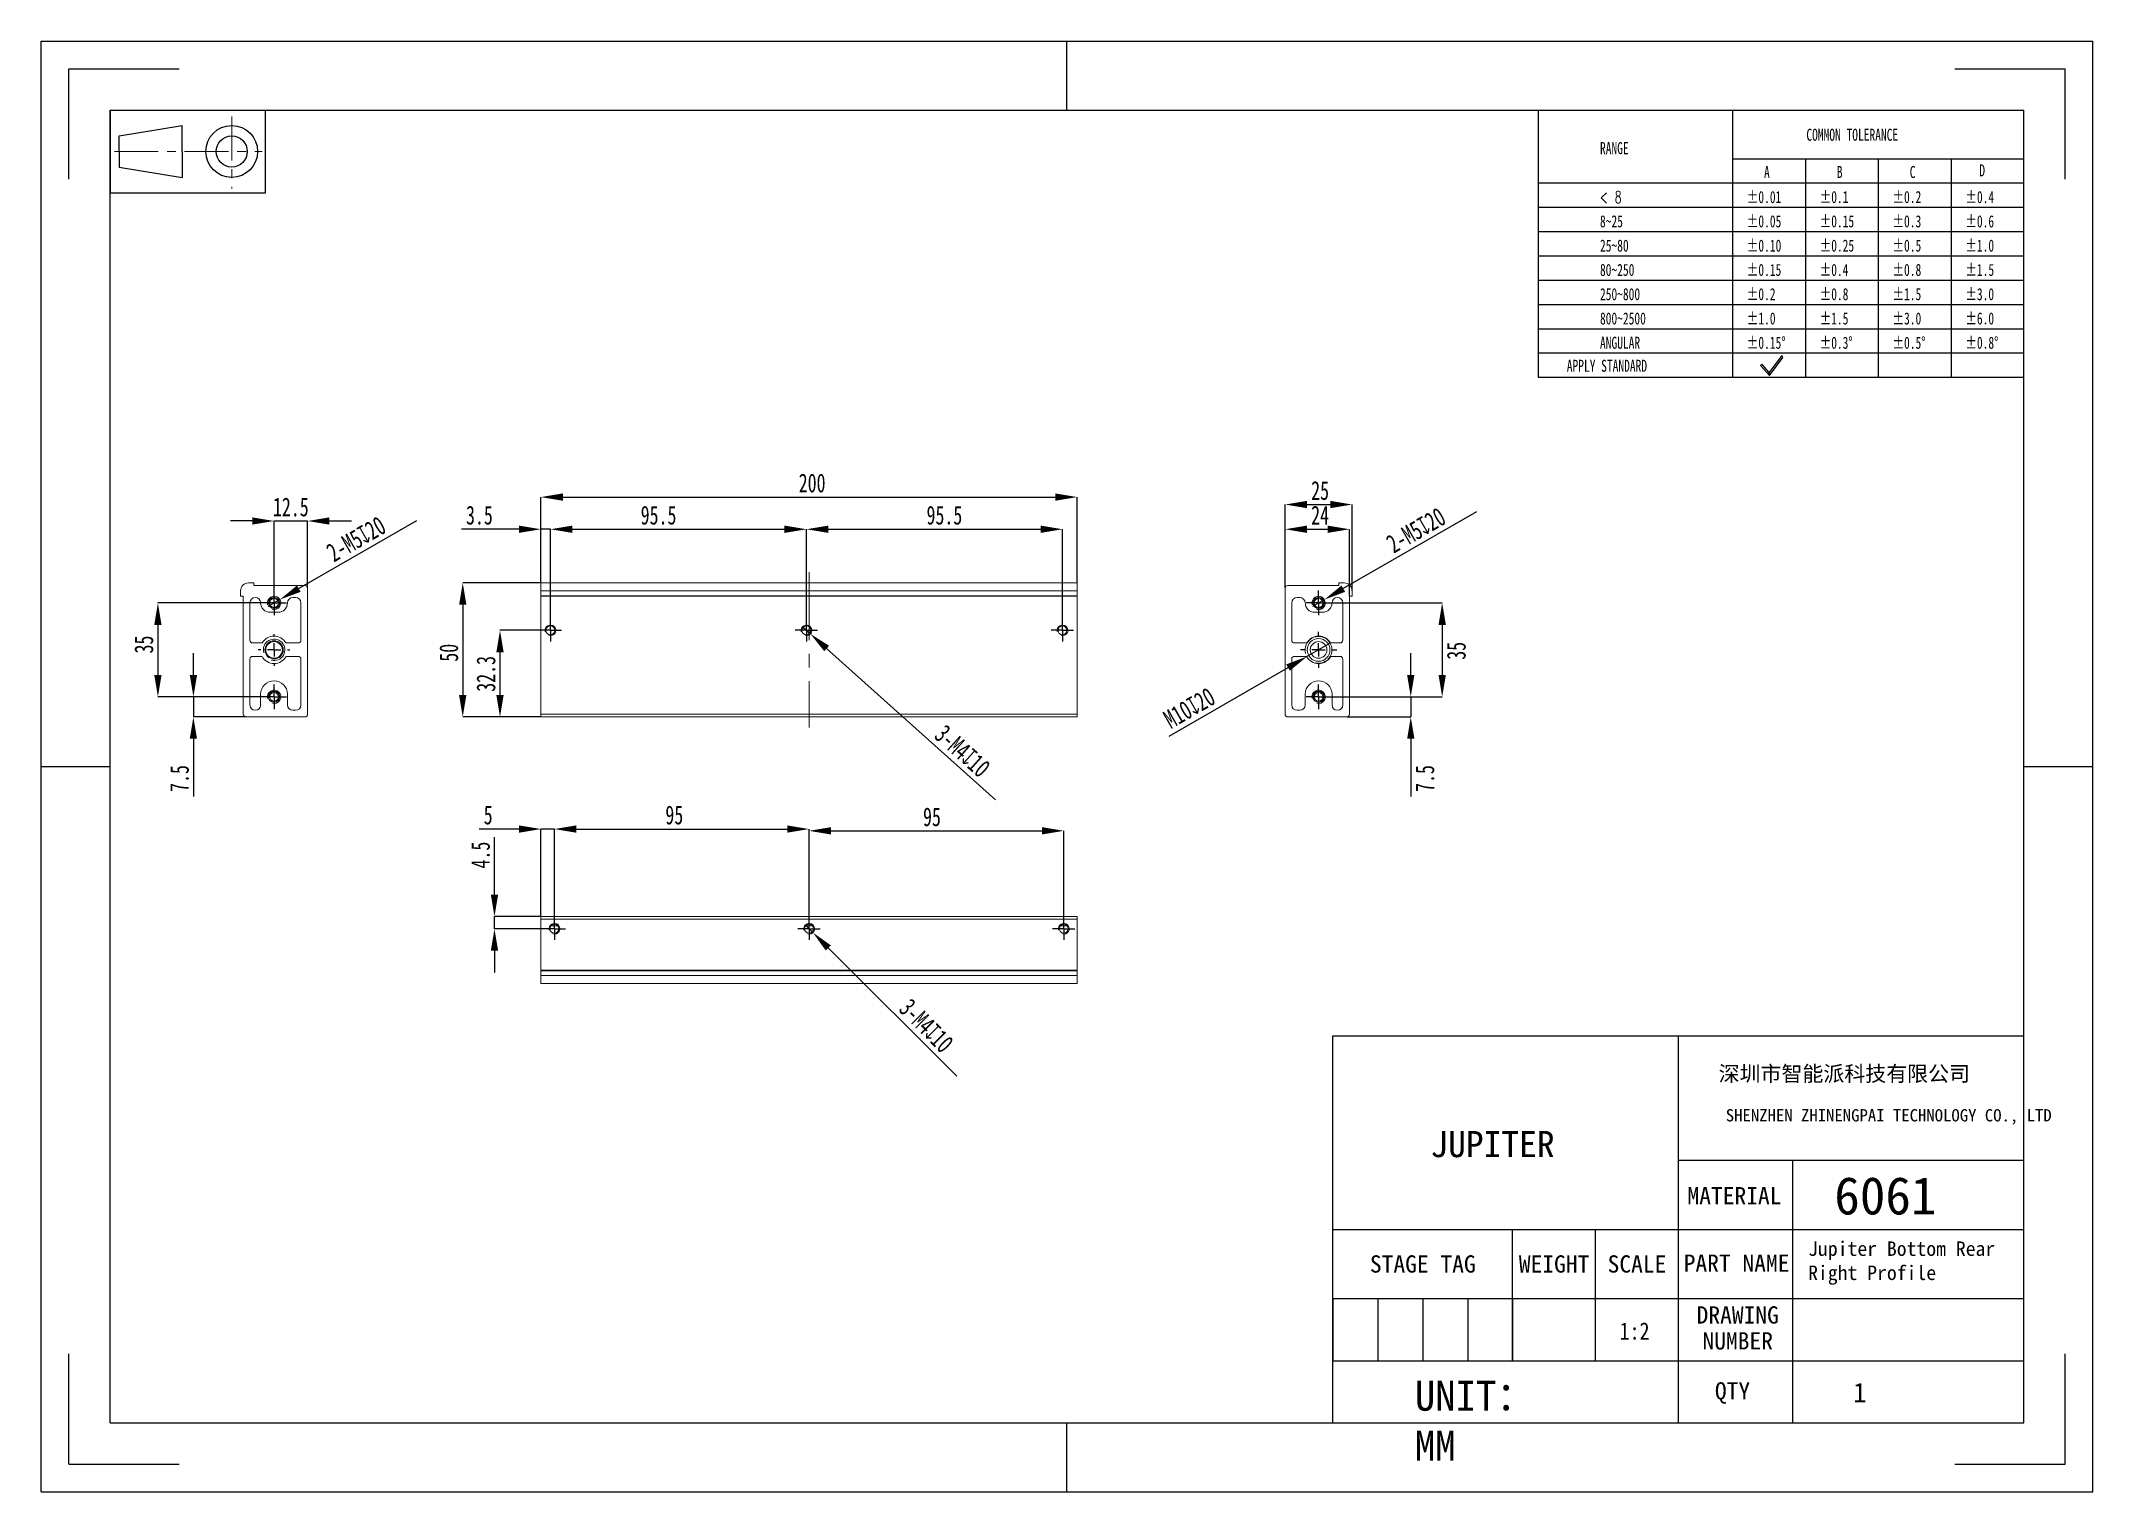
# Model space of a CAD drawing. Header units: millimetres. Extents: x 359 to 742, y -1 to 269.
import ezdxf

# ---------------------------------------------------------------- set-up
doc = ezdxf.new("R2010")
doc.units = ezdxf.units.MM
doc.header["$PDSIZE"] = -1
doc.linetypes.add('CENTER', pattern=[10.16, 6.35, -1.27, 1.27, -1.27])
doc.linetypes.add('CENTERX2', pattern=[20.32, 12.7, -2.54, 2.54, -2.54])
doc.layers.add('DEFAULT_1', color=7, linetype='CENTER', lineweight=18)
doc.layers.add('尺寸线层', color=3, linetype='Continuous', lineweight=18)
doc.layers.add('图框', color=7, linetype='Continuous')
doc.styles.add('SLDTEXTSTYLE4', font='TXT', dxfattribs={"width": 0.7})
doc.styles.add('SLDTEXTSTYLE5', font='TXT', dxfattribs={"width": 0.642857, "bigfont": 'bigfont'})
doc.styles.add('TEXTSTYLE_2', font='')
doc.styles.add('TEXTSTYLE_3', font='')
doc.styles.get('TEXTSTYLE_2').set_extended_font_data('宋体')
doc.styles.get('TEXTSTYLE_3').set_extended_font_data('宋体')
doc.dimstyles.new('SLDDIMSTYLE0', dxfattribs={"dimtxt": 3.5, "dimasz": 4.08, "dimexe": 0, "dimexo": 0.0625, "dimgap": 0.875, "dimtad": 2, "dimdec": 1, "dimlfac": 2, "dimrnd": 1e-09, "dimzin": 12, "dimdsep": 46, "dimtxsty": 'SLDTEXTSTYLE4', "dimsah": 1, "dimcen": 0.09, "dimadec": 0, "dimazin": 3, "dimtfac": 1, "dimtdec": 1, "dimtofl": 0, "dimtmove": 0, "dimatfit": 3, "dimfxl": 1, "dimfrac": 2, "dimtolj": 1, "dimtzin": 12, "dimarcsym": 0})
doc.dimstyles.new('SLDDIMSTYLE1', dxfattribs={"dimtxt": 3.5, "dimasz": 4.08, "dimexe": 0, "dimexo": 0.0625, "dimgap": 0.875, "dimtad": 2, "dimdec": 1, "dimlfac": 2, "dimrnd": 1e-09, "dimzin": 12, "dimdsep": 46, "dimtxsty": 'SLDTEXTSTYLE4', "dimsah": 1, "dimcen": 0.09, "dimadec": 0, "dimazin": 3, "dimtfac": 1, "dimtdec": 1, "dimtmove": 0, "dimatfit": 0, "dimfxl": 1, "dimfrac": 2, "dimtolj": 1, "dimtzin": 12, "dimarcsym": 0})
doc.dimstyles.new('SLDDIMSTYLE2', dxfattribs={"dimtxt": 3.5, "dimasz": 4.08, "dimexe": 0, "dimexo": 0.0625, "dimgap": 0.875, "dimtad": 2, "dimdec": 1, "dimlfac": 2, "dimrnd": 1e-09, "dimzin": 12, "dimdsep": 46, "dimtxsty": 'SLDTEXTSTYLE4', "dimblk1": 'NONE', "dimsah": 1, "dimcen": 0, "dimadec": 0, "dimazin": 3, "dimtfac": 1, "dimtdec": 1, "dimtmove": 0, "dimatfit": 3, "dimldrblk": 'NONE', "dimfxl": 1, "dimfrac": 2, "dimtolj": 1, "dimtzin": 12, "dimarcsym": 0})

msp = doc.modelspace()

# ---------------------------------------------------------------- texts
at = {"attachment_point": 1}
for s, insert, char_height, width, style in [('COMMON TOLERANCE', (688.692, 252.773), 2.24599, 73.94176, 'SLDTEXTSTYLE4'), ('RANGE', (650.2, 250.272), 2.246, 22.05942, 'SLDTEXTSTYLE4'), ('A', (680.792, 245.828), 2.246, 3.245, 'SLDTEXTSTYLE4'), ('B', (694.378, 245.828), 2.246, 3.19312, 'SLDTEXTSTYLE4'), ('C', (707.964, 245.828), 2.246, 3.23085, 'SLDTEXTSTYLE4'), ('D', (720.948, 246.133), 2.246, 3.19312, 'SLDTEXTSTYLE4'), ('< 8', (650.2, 241.159), 2.246, 10.7794, 'SLDTEXTSTYLE5'), ('%%P0.01', (677.597, 241.159), 2.246, 15.72506, 'SLDTEXTSTYLE4'), ('%%P0.1', (691.183, 241.159), 2.246, 11.79144, 'SLDTEXTSTYLE4'), ('%%P0.2', (704.769, 241.159), 2.246, 13.41394, 'SLDTEXTSTYLE4'), ('%%P0.4', (718.355, 241.159), 2.246, 13.36206, 'SLDTEXTSTYLE4'), ('8~25', (650.2, 236.63), 2.246, 17.39473, 'SLDTEXTSTYLE4'), ('%%P0.05', (677.597, 236.63), 2.246, 17.34757, 'SLDTEXTSTYLE4'), ('%%P0.15', (691.183, 236.63), 2.246, 16.5599, 'SLDTEXTSTYLE4'), ('%%P0.3', (704.769, 236.63), 2.246, 13.41394, 'SLDTEXTSTYLE4'), ('%%P0.6', (718.355, 236.63), 2.246, 13.41394, 'SLDTEXTSTYLE4'), ('25~80', (650.2, 232.102), 2.246, 21.32836, 'SLDTEXTSTYLE4'), ('%%P0.10', (677.597, 232.102), 2.246, 15.77695, 'SLDTEXTSTYLE4'), ('%%P0.25', (691.183, 232.102), 2.246, 18.13052, 'SLDTEXTSTYLE4'), ('%%P0.5', (704.769, 232.102), 2.246, 13.41394, 'SLDTEXTSTYLE4'), ('%%P1.0', (718.355, 232.102), 2.246, 11.84332, 'SLDTEXTSTYLE4'), ('80~250', (650.2, 227.573), 2.246, 25.26198, 'SLDTEXTSTYLE4'), ('%%P0.15', (677.597, 227.573), 2.246, 16.5599, 'SLDTEXTSTYLE4'), ('%%P0.4', (691.183, 227.573), 2.246, 13.36206, 'SLDTEXTSTYLE4'), ('%%P0.8', (704.769, 227.573), 2.246, 13.41394, 'SLDTEXTSTYLE4'), ('%%P1.5', (718.355, 227.573), 2.246, 12.62627, 'SLDTEXTSTYLE4'), ('250~800', (650.2, 223.044), 2.246, 29.1956, 'SLDTEXTSTYLE4'), ('%%P0.2', (677.597, 223.044), 2.246, 13.41394, 'SLDTEXTSTYLE4'), ('%%P0.8', (691.183, 223.044), 2.246, 13.41394, 'SLDTEXTSTYLE4'), ('%%P1.5', (704.769, 223.044), 2.246, 12.62627, 'SLDTEXTSTYLE4'), ('%%P3.0', (718.355, 223.044), 2.246, 13.41394, 'SLDTEXTSTYLE4'), ('800~2500', (650.2, 218.516), 2.246, 33.12923, 'SLDTEXTSTYLE4'), ('%%P1.0', (677.597, 218.516), 2.246, 11.84332, 'SLDTEXTSTYLE4'), ('%%P1.5', (691.183, 218.516), 2.246, 12.62627, 'SLDTEXTSTYLE4'), ('%%P3.0', (704.769, 218.516), 2.246, 13.41394, 'SLDTEXTSTYLE4'), ('%%P6.0', (718.355, 218.516), 2.246, 13.41394, 'SLDTEXTSTYLE4'), ('ANGULAR', (650.2, 213.987), 2.246, 31.54446, 'SLDTEXTSTYLE4'), ('%%P0.15%%D', (677.597, 213.987), 2.246, 19.72472, 'SLDTEXTSTYLE4'), ('%%P0.3%%D', (691.183, 213.987), 2.246, 16.57876, 'SLDTEXTSTYLE4'), ('%%P0.5%%D', (704.769, 213.987), 2.246, 16.57876, 'SLDTEXTSTYLE4'), ('%%P0.8%%D', (718.355, 213.987), 2.246, 16.57876, 'SLDTEXTSTYLE4'), ('APPLY STANDARD', (644.006, 209.689), 2.24599, 64.56049, 'SLDTEXTSTYLE4')]:
    msp.add_mtext(s, dxfattribs=dict(at, insert=insert, char_height=char_height, width=width, style=style))
at = {"color": 7, "linetype": 'Continuous', "insert": (695.766, 77.987), "char_height": 2.86391, "width": 67.94821, "attachment_point": 2, "style": 'TEXTSTYLE_2'}
msp.add_mtext('深圳市智能派科技有限公司', dxfattribs=at)
at = {"color": 7, "linetype": 'Continuous', "attachment_point": 2, "line_spacing_factor": 0.9, "style": 'TEXTSTYLE_3'}
for s, insert, char_height, width in [('MATERIAL\\P ', (675.279, 55.405), 3.2212, 46.56486), ('STAGE TAG ', (617.154, 42.673), 3.2212, 38.95697), ('WEIGHT', (641.636, 42.673), 3.2212, 14.15588), ('SCALE', (657.098, 42.673), 3.2212, 14.15588), ('PART NAME', (675.672, 42.82), 3.2212, 26.98848), ('DRAWING NUMBER', (675.887, 33.166), 3.22125, 26.98848), ('QTY', (674.922, 19.013), 3.2212, 35.95561)]:
    msp.add_mtext(s, dxfattribs=dict(at, insert=insert, char_height=char_height, width=width))
at = {"insert": (653.854, 26.894), "char_height": 3.22125, "width": 7.72133, "attachment_point": 7}
msp.add_mtext('{\\W0.85;1:2}', dxfattribs=at)
at = {"layer": '尺寸线层', "attachment_point": 1}
for s, insert, char_height, width in [('SHENZHEN ZHINENGPAI TECHNOLOGY CO., LTD', (673.659, 69.933), 2.29113, 64.82652), ('JUPITER', (618.556, 65.852), 4.8671, 39.72038), ('6061', (693.9, 57.295), 7, 24.85263), ('UNIT：MM', (615.671, 19.286), 5.5885, 21.66224)]:
    msp.add_mtext(s, dxfattribs=dict(at, insert=insert, char_height=char_height, width=width))
at = {"layer": '尺寸线层', "linetype": 'CENTERX2', "insert": (689.017, 45.268), "char_height": 3.6, "width": 45.60353, "attachment_point": 1}
msp.add_mtext('{\\H0.75x;Jupiter Bottom Rear Right Profile}', dxfattribs=at)
at = {"layer": '尺寸线层', "ltscale": 0.2, "insert": (697.419, 18.903), "char_height": 3.65, "width": 21.89288, "attachment_point": 1}
msp.add_mtext('1\\P\\P', dxfattribs=at)

# ---------------------------------------------------------------- blocks, each defined once
blk = doc.blocks.new('_D')
at = {"layer": 'Defpoints', "color": 0, "transparency": 16777216}
for p in [(552.69, 184.08), (452.69, 168.08), (552.69, 168.08)]:
    blk.add_point(p, dxfattribs=at)
at = {"layer": '图框', "color": 0, "lineweight": -2, "transparency": 16777216}
for p, q in [((452.69, 168.14), (452.69, 184.08)), ((456.77, 184.08), (548.61, 184.08)), ((552.69, 168.14), (552.69, 184.08))]:
    blk.add_line(p, q, dxfattribs=at)
at = {"layer": '图框', "color": 0, "transparency": 16777216}
for points in [[(456.77, 184.76), (456.77, 183.4), (452.69, 184.08)], [(548.61, 184.76), (548.61, 183.4), (552.69, 184.08)]]:
    blk.add_solid(points, dxfattribs=at)
at = {"layer": '图框', "color": 0, "transparency": 16777216, "insert": (503.26, 188.46), "char_height": 3.5, "attachment_point": 2, "style": 'SLDTEXTSTYLE4'}
blk.add_mtext('\\A1;200', dxfattribs=at)
blk = doc.blocks.new('_D_1')
at = {"layer": 'Defpoints', "color": 0, "transparency": 16777216}
for p in [(452.69, 168.08), (438.1, 143.08), (452.69, 143.08)]:
    blk.add_point(p, dxfattribs=at)
at = {"layer": '图框', "color": 0, "lineweight": -2, "transparency": 16777216}
for p, q in [((452.63, 168.08), (438.1, 168.08)), ((438.1, 164), (438.1, 147.16)), ((452.63, 143.08), (438.1, 143.08))]:
    blk.add_line(p, q, dxfattribs=at)
at = {"layer": '图框', "color": 0, "transparency": 16777216}
for points in [[(437.42, 164), (438.78, 164), (438.1, 168.08)], [(437.42, 147.16), (438.78, 147.16), (438.1, 143.08)]]:
    blk.add_solid(points, dxfattribs=at)
at = {"layer": '图框', "color": 0, "transparency": 16777216, "insert": (433.73, 155.05), "char_height": 3.5, "attachment_point": 2, "rotation": 90, "style": 'SLDTEXTSTYLE4'}
blk.add_mtext('\\A1;50', dxfattribs=at)
blk = doc.blocks.new('_D_2')
at = {"layer": 'Defpoints', "color": 0, "transparency": 16777216}
for p in [(454.44, 159.23), (445.05, 143.08), (452.69, 143.08)]:
    blk.add_point(p, dxfattribs=at)
at = {"layer": '图框', "color": 0, "lineweight": -2, "transparency": 16777216}
for p, q in [((454.38, 159.23), (445.05, 159.23)), ((445.05, 155.15), (445.05, 147.16)), ((452.63, 143.08), (445.05, 143.08))]:
    blk.add_line(p, q, dxfattribs=at)
at = {"layer": '图框', "color": 0, "transparency": 16777216}
for points in [[(444.37, 155.15), (445.73, 155.15), (445.05, 159.23)], [(444.37, 147.16), (445.73, 147.16), (445.05, 143.08)]]:
    blk.add_solid(points, dxfattribs=at)
at = {"layer": '图框', "color": 0, "transparency": 16777216, "insert": (440.67, 151.11), "char_height": 3.5, "attachment_point": 2, "rotation": 90, "style": 'SLDTEXTSTYLE4'}
blk.add_mtext('\\A1;32.3', dxfattribs=at)
blk = doc.blocks.new('_D_3')
at = {"layer": 'Defpoints', "color": 0, "transparency": 16777216}
for p in [(502.19, 178.08), (454.44, 159.23), (502.19, 159.23)]:
    blk.add_point(p, dxfattribs=at)
at = {"layer": '图框', "color": 0, "lineweight": -2, "transparency": 16777216}
for p, q in [((454.44, 159.29), (454.44, 178.08)), ((458.52, 178.08), (498.11, 178.08)), ((502.19, 159.29), (502.19, 178.08))]:
    blk.add_line(p, q, dxfattribs=at)
at = {"layer": '图框', "color": 0, "transparency": 16777216}
for points in [[(458.52, 178.76), (458.52, 177.4), (454.44, 178.08)], [(498.11, 178.76), (498.11, 177.4), (502.19, 178.08)]]:
    blk.add_solid(points, dxfattribs=at)
at = {"layer": '图框', "color": 0, "transparency": 16777216, "insert": (474.62, 182.46), "char_height": 3.5, "attachment_point": 2, "style": 'SLDTEXTSTYLE4'}
blk.add_mtext('\\A1;95.5', dxfattribs=at)
blk = doc.blocks.new('_D_4')
at = {"layer": 'Defpoints', "color": 0, "transparency": 16777216}
for p in [(454.44, 178.08), (452.69, 168.08), (454.44, 159.23)]:
    blk.add_point(p, dxfattribs=at)
at = {"layer": '图框', "color": 0, "lineweight": -2, "transparency": 16777216}
for p, q in [((448.61, 178.08), (437.88, 178.08)), ((452.69, 168.14), (452.69, 178.08)), ((454.44, 178.08), (452.69, 178.08)), ((454.44, 159.29), (454.44, 178.08)), ((458.52, 178.08), (462.6, 178.08))]:
    blk.add_line(p, q, dxfattribs=at)
at = {"layer": '图框', "color": 0, "transparency": 16777216}
for points in [[(448.61, 178.76), (448.61, 177.4), (452.69, 178.08)], [(458.52, 178.76), (458.52, 177.4), (454.44, 178.08)]]:
    blk.add_solid(points, dxfattribs=at)
at = {"layer": '图框', "color": 0, "transparency": 16777216, "insert": (441.21, 182.46), "char_height": 3.5, "attachment_point": 2, "style": 'SLDTEXTSTYLE4'}
blk.add_mtext('\\A1;3.5', dxfattribs=at)
blk = doc.blocks.new('_D_5')
at = {"layer": 'Defpoints', "color": 0, "transparency": 16777216}
for p in [(549.94, 178.08), (502.19, 159.23), (549.94, 159.23)]:
    blk.add_point(p, dxfattribs=at)
at = {"layer": '图框', "color": 0, "lineweight": -2, "transparency": 16777216}
for p, q in [((502.19, 159.29), (502.19, 178.08)), ((506.27, 178.08), (545.86, 178.08)), ((549.94, 159.29), (549.94, 178.08))]:
    blk.add_line(p, q, dxfattribs=at)
at = {"layer": '图框', "color": 0, "transparency": 16777216}
for points in [[(506.27, 178.76), (506.27, 177.4), (502.19, 178.08)], [(545.86, 178.76), (545.86, 177.4), (549.94, 178.08)]]:
    blk.add_solid(points, dxfattribs=at)
at = {"layer": '图框', "color": 0, "transparency": 16777216, "insert": (527.93, 182.46), "char_height": 3.5, "attachment_point": 2, "style": 'SLDTEXTSTYLE4'}
blk.add_mtext('\\A1;95.5', dxfattribs=at)
blk = doc.blocks.new('_D_6')
at = {"layer": 'Defpoints', "color": 0, "transparency": 16777216}
for p in [(501.45, 159.9), (502.94, 158.56)]:
    blk.add_point(p, dxfattribs=at)
at = {"layer": '图框', "color": 0, "lineweight": -2, "transparency": 16777216}
for p, q in [((501.45, 159.9), (502.94, 158.56)), ((537.46, 127.6), (505.97, 155.84))]:
    blk.add_line(p, q, dxfattribs=at)
at = {"layer": '图框', "color": 0, "transparency": 16777216}
blk.add_solid([(506.43, 156.35), (505.52, 155.33), (502.94, 158.56)], dxfattribs=at)
at = {"layer": '图框', "color": 0, "transparency": 16777216, "insert": (528.17, 141.91), "char_height": 3.5, "attachment_point": 1, "rotation": 318.1058, "style": 'SLDTEXTSTYLE4'}
blk.add_mtext('\\A1;3-M4{\\fGDT|b0|i0|c134|p2;x}10', dxfattribs=at)
blk = doc.blocks.new('_NONE')
blk = doc.blocks.new('SW_CENTERMARKSYMBOL_0')
at = {"layer": '图框', "color": 0}
for p, q in [((-1.25, 0), (-2.075, 0)), ((0, 0), (-1.25, 0)), ((0, 1.25), (0, 2.075)), ((0, 0), (0, 1.25)), ((0, 0), (0, -1.25)), ((0, 0), (1.25, 0)), ((1.25, 0), (2.075, 0)), ((0, -1.25), (0, -2.075))]:
    blk.add_line(p, q, dxfattribs=at)
blk = doc.blocks.new('SW_CENTERMARKSYMBOL_1')
at = {"layer": '图框', "color": 0}
for p, q in [((-1.25, 0), (-2.075, 0)), ((0, 0), (-1.25, 0)), ((0, 1.25), (0, 2.075)), ((0, 0), (0, 1.25)), ((0, 0), (0, -1.25)), ((0, 0), (1.25, 0)), ((1.25, 0), (2.075, 0)), ((0, -1.25), (0, -2.075))]:
    blk.add_line(p, q, dxfattribs=at)
blk = doc.blocks.new('SW_CENTERMARKSYMBOL_2')
at = {"layer": '图框', "color": 0}
for p, q in [((-1.25, 0), (-2.075, 0)), ((0, 0), (-1.25, 0)), ((0, 1.25), (0, 2.075)), ((0, 0), (0, 1.25)), ((0, 0), (0, -1.25)), ((0, 0), (1.25, 0)), ((1.25, 0), (2.075, 0)), ((0, -1.25), (0, -2.075))]:
    blk.add_line(p, q, dxfattribs=at)
blk = doc.blocks.new('_D_7')
at = {"layer": 'Defpoints', "color": 0, "transparency": 16777216}
for p in [(402.92, 164.33), (381.25, 146.83), (402.92, 146.83)]:
    blk.add_point(p, dxfattribs=at)
at = {"layer": '图框', "color": 0, "lineweight": -2, "transparency": 16777216}
for p, q in [((402.86, 164.33), (381.25, 164.33)), ((381.25, 160.25), (381.25, 150.91)), ((402.86, 146.83), (381.25, 146.83))]:
    blk.add_line(p, q, dxfattribs=at)
at = {"layer": '图框', "color": 0, "transparency": 16777216}
for points in [[(380.57, 160.25), (381.93, 160.25), (381.25, 164.33)], [(380.57, 150.91), (381.93, 150.91), (381.25, 146.83)]]:
    blk.add_solid(points, dxfattribs=at)
at = {"layer": '图框', "color": 0, "transparency": 16777216, "insert": (376.87, 156.58), "char_height": 3.5, "attachment_point": 2, "rotation": 90, "style": 'SLDTEXTSTYLE4'}
blk.add_mtext('\\A1;35', dxfattribs=at)
blk = doc.blocks.new('_D_8')
at = {"layer": 'Defpoints', "color": 0, "transparency": 16777216}
for p in [(409.17, 179.62), (409.17, 167.08), (402.92, 164.33)]:
    blk.add_point(p, dxfattribs=at)
at = {"layer": '图框', "color": 0, "lineweight": -2, "transparency": 16777216}
for p, q in [((398.84, 179.62), (394.76, 179.62)), ((402.92, 164.39), (402.92, 179.62)), ((402.92, 179.62), (409.17, 179.62)), ((409.17, 167.14), (409.17, 179.62)), ((413.25, 179.62), (417.33, 179.62))]:
    blk.add_line(p, q, dxfattribs=at)
at = {"layer": '图框', "color": 0, "transparency": 16777216}
for points in [[(398.84, 180.3), (398.84, 178.94), (402.92, 179.62)], [(413.25, 180.3), (413.25, 178.94), (409.17, 179.62)]]:
    blk.add_solid(points, dxfattribs=at)
at = {"layer": '图框', "color": 0, "transparency": 16777216, "insert": (406.04, 183.99), "char_height": 3.5, "attachment_point": 2, "style": 'SLDTEXTSTYLE4'}
blk.add_mtext('\\A1;12.5', dxfattribs=at)
blk = doc.blocks.new('_D_9')
at = {"layer": 'Defpoints', "color": 0, "transparency": 16777216}
for p in [(402.92, 146.83), (387.87, 143.08), (397.67, 143.08)]:
    blk.add_point(p, dxfattribs=at)
at = {"layer": '图框', "color": 0, "lineweight": -2, "transparency": 16777216}
for p, q in [((387.87, 150.91), (387.87, 154.99)), ((402.86, 146.83), (387.87, 146.83)), ((387.87, 146.83), (387.87, 143.08)), ((397.61, 143.08), (387.87, 143.08)), ((387.87, 139), (387.87, 128.27))]:
    blk.add_line(p, q, dxfattribs=at)
at = {"layer": '图框', "color": 0, "transparency": 16777216}
for points in [[(387.19, 150.91), (388.55, 150.91), (387.87, 146.83)], [(387.19, 139), (388.55, 139), (387.87, 143.08)]]:
    blk.add_solid(points, dxfattribs=at)
at = {"layer": '图框', "color": 0, "transparency": 16777216, "insert": (383.5, 131.6), "char_height": 3.5, "attachment_point": 2, "rotation": 90, "style": 'SLDTEXTSTYLE4'}
blk.add_mtext('\\A1;7.5', dxfattribs=at)
blk = doc.blocks.new('_D_10')
at = {"layer": 'Defpoints', "color": 0, "transparency": 16777216}
for p in [(404, 164.96), (401.84, 163.71)]:
    blk.add_point(p, dxfattribs=at)
at = {"layer": '图框', "color": 0, "lineweight": -2, "transparency": 16777216}
for p, q in [((429.5, 179.68), (407.53, 167)), ((401.84, 163.71), (404, 164.96))]:
    blk.add_line(p, q, dxfattribs=at)
at = {"layer": '图框', "color": 0, "transparency": 16777216}
blk.add_solid([(407.19, 167.59), (407.87, 166.41), (404, 164.96)], dxfattribs=at)
at = {"layer": '图框', "color": 0, "transparency": 16777216, "insert": (412.3, 174.89), "char_height": 3.5, "attachment_point": 1, "rotation": 30, "style": 'SLDTEXTSTYLE4'}
blk.add_mtext('\\A1;2-M5{\\fGDT|b0|i0|c134|p2;x}20', dxfattribs=at)
blk = doc.blocks.new('SW_CENTERMARKSYMBOL_3')
at = {"layer": '图框', "color": 0}
for p, q in [((-1.25, 0), (-2.3, 0)), ((0, 0), (-1.25, 0)), ((0, 1.25), (0, 2.3)), ((0, 0), (0, 1.25)), ((0, 0), (0, -1.25)), ((0, 0), (1.25, 0)), ((1.25, 0), (2.3, 0)), ((0, -1.25), (0, -2.3))]:
    blk.add_line(p, q, dxfattribs=at)
blk = doc.blocks.new('SW_CENTERMARKSYMBOL_4')
at = {"layer": '图框', "color": 0}
for p, q in [((-1.25, 0), (-2.3, 0)), ((0, 0), (-1.25, 0)), ((0, 1.25), (0, 2.3)), ((0, 0), (0, 1.25)), ((0, 0), (0, -1.25)), ((0, 0), (1.25, 0)), ((1.25, 0), (2.3, 0)), ((0, -1.25), (0, -2.3))]:
    blk.add_line(p, q, dxfattribs=at)
blk = doc.blocks.new('SW_CENTERMARKSYMBOL_5')
at = {"layer": '图框', "color": 0}
for p, q in [((-2.5, 0), (-2.95, 0)), ((0, 0), (-1.25, 0)), ((0, 2.5), (0, 2.95)), ((0, 0), (0, 1.25)), ((0, 0), (0, -1.25)), ((0, 0), (1.25, 0)), ((2.5, 0), (2.95, 0)), ((0, -2.5), (0, -2.95))]:
    blk.add_line(p, q, dxfattribs=at)
blk = doc.blocks.new('_D_11')
at = {"layer": 'Defpoints', "color": 0, "transparency": 16777216}
for p in [(603.97, 182.69), (591.47, 167.08), (603.97, 166.58)]:
    blk.add_point(p, dxfattribs=at)
at = {"layer": '图框', "color": 0, "lineweight": -2, "transparency": 16777216}
for p, q in [((591.47, 167.14), (591.47, 182.69)), ((595.55, 182.69), (599.89, 182.69)), ((603.97, 166.64), (603.97, 182.69))]:
    blk.add_line(p, q, dxfattribs=at)
at = {"layer": '图框', "color": 0, "transparency": 16777216}
for points in [[(595.55, 183.37), (595.55, 182.01), (591.47, 182.69)], [(599.89, 183.37), (599.89, 182.01), (603.97, 182.69)]]:
    blk.add_solid(points, dxfattribs=at)
at = {"layer": '图框', "color": 0, "transparency": 16777216, "insert": (598, 187.06), "char_height": 3.5, "attachment_point": 2, "style": 'SLDTEXTSTYLE4'}
blk.add_mtext('\\A1;25', dxfattribs=at)
blk = doc.blocks.new('_D_12')
at = {"layer": 'Defpoints', "color": 0, "transparency": 16777216}
for p in [(603.47, 178.08), (591.47, 167.08), (603.47, 165.58)]:
    blk.add_point(p, dxfattribs=at)
at = {"layer": '图框', "color": 0, "lineweight": -2, "transparency": 16777216}
for p, q in [((591.47, 167.14), (591.47, 178.08)), ((595.55, 178.08), (599.39, 178.08)), ((603.47, 165.64), (603.47, 178.08))]:
    blk.add_line(p, q, dxfattribs=at)
at = {"layer": '图框', "color": 0, "transparency": 16777216}
for points in [[(595.55, 178.76), (595.55, 177.4), (591.47, 178.08)], [(599.39, 178.76), (599.39, 177.4), (603.47, 178.08)]]:
    blk.add_solid(points, dxfattribs=at)
at = {"layer": '图框', "color": 0, "transparency": 16777216, "insert": (598, 182.46), "char_height": 3.5, "attachment_point": 2, "style": 'SLDTEXTSTYLE4'}
blk.add_mtext('\\A1;24', dxfattribs=at)
blk = doc.blocks.new('_D_13')
at = {"layer": 'Defpoints', "color": 0, "transparency": 16777216}
for p in [(597.72, 164.33), (597.72, 146.83), (620.77, 146.83)]:
    blk.add_point(p, dxfattribs=at)
at = {"layer": '图框', "color": 0, "lineweight": -2, "transparency": 16777216}
for p, q in [((597.78, 164.33), (620.77, 164.33)), ((620.77, 160.25), (620.77, 150.91)), ((597.78, 146.83), (620.77, 146.83))]:
    blk.add_line(p, q, dxfattribs=at)
at = {"layer": '图框', "color": 0, "transparency": 16777216}
for points in [[(620.09, 160.25), (621.45, 160.25), (620.77, 164.33)], [(620.09, 150.91), (621.45, 150.91), (620.77, 146.83)]]:
    blk.add_solid(points, dxfattribs=at)
at = {"layer": '图框', "color": 0, "transparency": 16777216, "insert": (621.64, 155.41), "char_height": 3.5, "attachment_point": 2, "rotation": 90, "style": 'SLDTEXTSTYLE4'}
blk.add_mtext('\\A1;35', dxfattribs=at)
blk = doc.blocks.new('_D_14')
at = {"layer": 'Defpoints', "color": 0, "transparency": 16777216}
for p in [(597.72, 146.83), (602.97, 143.08), (614.91, 143.08)]:
    blk.add_point(p, dxfattribs=at)
at = {"layer": '图框', "color": 0, "lineweight": -2, "transparency": 16777216}
for p, q in [((614.91, 150.91), (614.91, 154.99)), ((597.78, 146.83), (614.91, 146.83)), ((614.91, 146.83), (614.91, 143.08)), ((603.03, 143.08), (614.91, 143.08)), ((614.91, 139), (614.91, 128.27))]:
    blk.add_line(p, q, dxfattribs=at)
at = {"layer": '图框', "color": 0, "transparency": 16777216}
for points in [[(614.23, 150.91), (615.59, 150.91), (614.91, 146.83)], [(614.23, 139), (615.59, 139), (614.91, 143.08)]]:
    blk.add_solid(points, dxfattribs=at)
at = {"layer": '图框', "color": 0, "transparency": 16777216, "insert": (615.78, 131.6), "char_height": 3.5, "attachment_point": 2, "rotation": 90, "style": 'SLDTEXTSTYLE4'}
blk.add_mtext('\\A1;7.5', dxfattribs=at)
blk = doc.blocks.new('_D_15')
at = {"layer": 'Defpoints', "color": 0, "transparency": 16777216}
for p in [(598.8, 164.96), (596.64, 163.71)]:
    blk.add_point(p, dxfattribs=at)
at = {"layer": '图框', "color": 0, "lineweight": -2, "transparency": 16777216}
for p, q in [((627.15, 181.32), (602.33, 167)), ((596.64, 163.71), (598.8, 164.96))]:
    blk.add_line(p, q, dxfattribs=at)
at = {"layer": '图框', "color": 0, "transparency": 16777216}
blk.add_solid([(601.99, 167.59), (602.67, 166.41), (598.8, 164.96)], dxfattribs=at)
at = {"layer": '图框', "color": 0, "transparency": 16777216, "insert": (609.96, 176.53), "char_height": 3.5, "attachment_point": 1, "rotation": 30, "style": 'SLDTEXTSTYLE4'}
blk.add_mtext('\\A1;2-M5{\\fGDT|b0|i0|c134|p2;x}20', dxfattribs=at)
blk = doc.blocks.new('_D_16')
at = {"layer": 'Defpoints', "color": 0, "transparency": 16777216}
for p in [(595.55, 154.33), (599.88, 156.83)]:
    blk.add_point(p, dxfattribs=at)
at = {"layer": '图框', "color": 0, "lineweight": -2, "transparency": 16777216}
for p, q in [((599.88, 156.83), (595.55, 154.33)), ((569.88, 139.51), (592.02, 152.29))]:
    blk.add_line(p, q, dxfattribs=at)
at = {"layer": '图框', "color": 0, "transparency": 16777216}
blk.add_solid([(591.68, 152.88), (592.36, 151.7), (595.55, 154.33)], dxfattribs=at)
at = {"layer": '图框', "color": 0, "transparency": 16777216, "insert": (568.42, 143.8), "char_height": 3.5, "attachment_point": 1, "rotation": 30, "style": 'SLDTEXTSTYLE4'}
blk.add_mtext('\\A1;M10{\\fGDT|b0|i0|c134|p2;x}20', dxfattribs=at)
blk = doc.blocks.new('SW_CENTERMARKSYMBOL_6')
at = {"layer": '图框', "color": 0}
for p, q in [((-1.25, 0), (-2.3, 0)), ((0, 0), (-1.25, 0)), ((0, 1.25), (0, 2.3)), ((0, 0), (0, 1.25)), ((0, 0), (0, -1.25)), ((0, 0), (1.25, 0)), ((1.25, 0), (2.3, 0)), ((0, -1.25), (0, -2.3))]:
    blk.add_line(p, q, dxfattribs=at)
blk = doc.blocks.new('SW_CENTERMARKSYMBOL_7')
at = {"layer": '图框', "color": 0}
for p, q in [((-1.25, 0), (-2.3, 0)), ((0, 0), (-1.25, 0)), ((0, 1.25), (0, 2.3)), ((0, 0), (0, 1.25)), ((0, 0), (0, -1.25)), ((0, 0), (1.25, 0)), ((1.25, 0), (2.3, 0)), ((0, -1.25), (0, -2.3))]:
    blk.add_line(p, q, dxfattribs=at)
blk = doc.blocks.new('SW_CENTERMARKSYMBOL_8')
at = {"layer": '图框', "color": 0}
for p, q in [((-2.5, 0), (-3.375, 0)), ((0, 0), (-1.25, 0)), ((0, 2.5), (0, 3.375)), ((0, 0), (0, 1.25)), ((0, 0), (0, -1.25)), ((0, 0), (1.25, 0)), ((2.5, 0), (3.375, 0)), ((0, -2.5), (0, -3.375))]:
    blk.add_line(p, q, dxfattribs=at)
blk = doc.blocks.new('_D_17')
at = {"layer": 'Defpoints', "color": 0, "transparency": 16777216}
for p in [(455.19, 122.17), (452.69, 105.84), (455.19, 103.58)]:
    blk.add_point(p, dxfattribs=at)
at = {"layer": '图框', "color": 0, "lineweight": -2, "transparency": 16777216}
for p, q in [((448.61, 122.17), (441.15, 122.17)), ((452.69, 105.9), (452.69, 122.17)), ((455.19, 122.17), (452.69, 122.17)), ((455.19, 103.64), (455.19, 122.17)), ((459.27, 122.17), (463.35, 122.17))]:
    blk.add_line(p, q, dxfattribs=at)
at = {"layer": '图框', "color": 0, "transparency": 16777216}
for points in [[(448.61, 122.85), (448.61, 121.49), (452.69, 122.17)], [(459.27, 122.85), (459.27, 121.49), (455.19, 122.17)]]:
    blk.add_solid(points, dxfattribs=at)
at = {"layer": '图框', "color": 0, "transparency": 16777216, "insert": (442.84, 126.55), "char_height": 3.5, "attachment_point": 2, "style": 'SLDTEXTSTYLE4'}
blk.add_mtext('\\A1;5', dxfattribs=at)
blk = doc.blocks.new('_D_18')
at = {"layer": 'Defpoints', "color": 0, "transparency": 16777216}
for p in [(502.69, 122.17), (455.19, 103.58), (502.69, 103.58)]:
    blk.add_point(p, dxfattribs=at)
at = {"layer": '图框', "color": 0, "lineweight": -2, "transparency": 16777216}
for p, q in [((455.19, 103.64), (455.19, 122.17)), ((459.27, 122.17), (498.61, 122.17)), ((502.69, 103.64), (502.69, 122.17))]:
    blk.add_line(p, q, dxfattribs=at)
at = {"layer": '图框', "color": 0, "transparency": 16777216}
for points in [[(459.27, 122.85), (459.27, 121.49), (455.19, 122.17)], [(498.61, 122.85), (498.61, 121.49), (502.69, 122.17)]]:
    blk.add_solid(points, dxfattribs=at)
at = {"layer": '图框', "color": 0, "transparency": 16777216, "insert": (477.56, 126.55), "char_height": 3.5, "attachment_point": 2, "style": 'SLDTEXTSTYLE4'}
blk.add_mtext('\\A1;95', dxfattribs=at)
blk = doc.blocks.new('_D_19')
at = {"layer": 'Defpoints', "color": 0, "transparency": 16777216}
for p in [(550.19, 121.84), (502.69, 103.58), (550.19, 103.58)]:
    blk.add_point(p, dxfattribs=at)
at = {"layer": '图框', "color": 0, "lineweight": -2, "transparency": 16777216}
for p, q in [((502.69, 103.64), (502.69, 121.84)), ((506.77, 121.84), (546.11, 121.84)), ((550.19, 103.64), (550.19, 121.84))]:
    blk.add_line(p, q, dxfattribs=at)
at = {"layer": '图框', "color": 0, "transparency": 16777216}
for points in [[(506.77, 122.52), (506.77, 121.16), (502.69, 121.84)], [(546.11, 122.52), (546.11, 121.16), (550.19, 121.84)]]:
    blk.add_solid(points, dxfattribs=at)
at = {"layer": '图框', "color": 0, "transparency": 16777216, "insert": (525.61, 126.21), "char_height": 3.5, "attachment_point": 2, "style": 'SLDTEXTSTYLE4'}
blk.add_mtext('\\A1;95', dxfattribs=at)
blk = doc.blocks.new('_D_20')
at = {"layer": 'Defpoints', "color": 0, "transparency": 16777216}
for p in [(444.02, 103.58), (452.69, 105.84), (455.19, 103.58)]:
    blk.add_point(p, dxfattribs=at)
at = {"layer": '图框', "color": 0, "lineweight": -2, "transparency": 16777216}
for p, q in [((444.02, 109.92), (444.02, 120.65)), ((452.63, 105.84), (444.02, 105.84)), ((444.02, 103.58), (444.02, 105.84)), ((455.13, 103.58), (444.02, 103.58)), ((444.02, 99.5), (444.02, 95.42))]:
    blk.add_line(p, q, dxfattribs=at)
at = {"layer": '图框', "color": 0, "transparency": 16777216}
for points in [[(443.34, 109.92), (444.7, 109.92), (444.02, 105.84)], [(443.34, 99.5), (444.7, 99.5), (444.02, 103.58)]]:
    blk.add_solid(points, dxfattribs=at)
at = {"layer": '图框', "color": 0, "transparency": 16777216, "insert": (439.64, 117.32), "char_height": 3.5, "attachment_point": 2, "rotation": 90, "style": 'SLDTEXTSTYLE4'}
blk.add_mtext('\\A1;4.5', dxfattribs=at)
blk = doc.blocks.new('_D_21')
at = {"layer": 'Defpoints', "color": 0, "transparency": 16777216}
for p in [(501.99, 104.29), (503.4, 102.87)]:
    blk.add_point(p, dxfattribs=at)
at = {"layer": '图框', "color": 0, "lineweight": -2, "transparency": 16777216}
for p, q in [((501.99, 104.29), (503.4, 102.87)), ((530.22, 76.06), (506.28, 99.99))]:
    blk.add_line(p, q, dxfattribs=at)
at = {"layer": '图框', "color": 0, "transparency": 16777216}
blk.add_solid([(506.77, 100.47), (505.8, 99.51), (503.4, 102.87)], dxfattribs=at)
at = {"layer": '图框', "color": 0, "transparency": 16777216, "insert": (521.72, 90.85), "char_height": 3.5, "attachment_point": 1, "rotation": 315, "style": 'SLDTEXTSTYLE4'}
blk.add_mtext('\\A1;3-M4{\\fGDT|b0|i0|c134|p2;x}10', dxfattribs=at)
blk = doc.blocks.new('SW_CENTERMARKSYMBOL_9')
at = {"layer": '图框', "color": 0}
for p, q in [((-1.25, 0), (-2.075, 0)), ((0, 0), (-1.25, 0)), ((0, 1.25), (0, 2.075)), ((0, 0), (0, 1.25)), ((0, 0), (0, -1.25)), ((0, 0), (1.25, 0)), ((1.25, 0), (2.075, 0)), ((0, -1.25), (0, -2.075))]:
    blk.add_line(p, q, dxfattribs=at)
blk = doc.blocks.new('SW_CENTERMARKSYMBOL_10')
at = {"layer": '图框', "color": 0}
for p, q in [((-1.25, 0), (-2.075, 0)), ((0, 0), (-1.25, 0)), ((0, 1.25), (0, 2.075)), ((0, 0), (0, 1.25)), ((0, 0), (0, -1.25)), ((0, 0), (1.25, 0)), ((1.25, 0), (2.075, 0)), ((0, -1.25), (0, -2.075))]:
    blk.add_line(p, q, dxfattribs=at)
blk = doc.blocks.new('SW_CENTERMARKSYMBOL_11')
at = {"layer": '图框', "color": 0}
for p, q in [((-1.25, 0), (-2.075, 0)), ((0, 0), (-1.25, 0)), ((0, 1.25), (0, 2.075)), ((0, 0), (0, 1.25)), ((0, 0), (0, -1.25)), ((0, 0), (1.25, 0)), ((1.25, 0), (2.075, 0)), ((0, -1.25), (0, -2.075))]:
    blk.add_line(p, q, dxfattribs=at)
blk = doc.blocks.new('96_1')
at = {"color": 7, "linetype": 'Continuous'}
for p, q in [((-11.25, 6), (-11.25, -6)), ((11.25, -6), (11.25, 6)), ((-9.93, 2.25), (-0.82, 3.75)), ((-0.82, 0), (-0.82, 3.75)), ((-9.93, 0), (-9.93, 2.25)), ((-9.93, 0), (-9.93, -2.25)), ((-0.82, 0), (-0.82, -3.75)), ((-9.93, -2.25), (-0.82, -3.75)), ((-11.25, -6), (11.25, -6))]:
    blk.add_line(p, q, dxfattribs=at)
for radius in [3.75, 2.25]:
    blk.add_circle((6.34, 0), radius, dxfattribs=at)
at = {"layer": 'DEFAULT_1', "color": 1, "linetype": 'CENTER'}
for p, q in [((6.34, 5.05), (6.34, -5.36)), ((-10.64, 0), (10.74, 0))]:
    blk.add_line(p, q, dxfattribs=at)

# ---------------------------------------------------------------- dimensions: what is measured, and where the dimension line sits
at = {"layer": '图框', "color": 3}
for base, p1, p2, angle, dimstyle, picture, middle in [((552.693, 184.081), (452.693, 168.081), (552.693, 168.081), 0, 'SLDDIMSTYLE0', '_D', (503.258, 184.081)), ((502.193, 178.081), (454.443, 159.231), (502.193, 159.231), 0, 'SLDDIMSTYLE0', '_D_3', (474.623, 178.081)), ((549.943, 178.081), (502.193, 159.231), (549.943, 159.231), 0, 'SLDDIMSTYLE0', '_D_5', (527.933, 178.081)), ((438.102, 143.081), (452.693, 168.081), (452.693, 143.081), 90, 'SLDDIMSTYLE0', '_D_1', (438.102, 155.048)), ((381.249, 146.831), (402.918, 164.331), (402.918, 146.831), 90, 'SLDDIMSTYLE1', '_D_7', (381.249, 156.577)), ((620.77, 146.831), (597.718, 164.331), (597.718, 146.831), 90, 'SLDDIMSTYLE1', '_D_13', (620.77, 155.408)), ((445.045, 143.081), (454.443, 159.231), (452.693, 143.081), 90, 'SLDDIMSTYLE1', '_D_2', (445.045, 151.114)), ((387.873, 143.081), (402.918, 146.831), (397.668, 143.081), 90, 'SLDDIMSTYLE1', '_D_9', (387.873, 131.596)), ((614.906, 143.081), (597.718, 146.831), (602.968, 143.081), 90, 'SLDDIMSTYLE1', '_D_14', (614.906, 131.596)), ((455.193, 122.173), (452.693, 105.836), (455.193, 103.582), 0, 'SLDDIMSTYLE1', '_D_17', (442.841, 122.173)), ((444.016, 103.582), (452.693, 105.836), (455.193, 103.582), 90, 'SLDDIMSTYLE1', '_D_20', (444.016, 117.321))]:
    dim = msp.add_linear_dim(base=base, p1=p1, p2=p2, angle=angle, dimstyle=dimstyle, dxfattribs=at)
    dim.commit()
    dim.dimension.update_dxf_attribs({"geometry": picture, "text_midpoint": middle, "dimtype": 160})
for base, p1, p2, dimstyle, picture, middle in [((409.168, 179.617), (402.918, 164.331), (409.168, 167.081), 'SLDDIMSTYLE1', '_D_8', (406.043, 179.617)), ((603.968, 182.686), (591.468, 167.081), (603.968, 166.581), 'SLDDIMSTYLE1', '_D_11', (598.005, 182.686)), ((454.443, 178.081), (452.693, 168.081), (454.443, 159.231), 'SLDDIMSTYLE1', '_D_4', (441.208, 178.081)), ((603.468, 178.081), (591.468, 167.081), (603.468, 165.581), 'SLDDIMSTYLE1', '_D_12', (598.005, 178.081)), ((502.693, 122.173), (455.193, 103.582), (502.693, 103.582), 'SLDDIMSTYLE0', '_D_18', (477.557, 122.173)), ((550.193, 121.836), (502.693, 103.582), (550.193, 103.582), 'SLDDIMSTYLE0', '_D_19', (525.61, 121.836))]:
    dim = msp.add_linear_dim(base=base, p1=p1, p2=p2, dimstyle=dimstyle, dxfattribs=at)
    dim.commit()
    dim.dimension.update_dxf_attribs({"geometry": picture, "text_midpoint": middle, "dimtype": 160})
for p1, p2, text, picture, middle in [((401.836, 163.706), (404.001, 164.956), '2-M5{\\fGDT|b0|i0|c134|p2;x}20', '_D_10', (421.634, 175.137)), ((596.636, 163.706), (598.801, 164.956), '2-M5{\\fGDT|b0|i0|c134|p2;x}20', '_D_15', (619.287, 176.784)), ((501.448, 159.899), (502.937, 158.564), '3-M4{\\fGDT|b0|i0|c134|p2;x}10', '_D_6', (531.001, 133.388)), ((599.883, 156.831), (595.553, 154.331), 'M10{\\fGDT|b0|i0|c134|p2;x}20', '_D_16', (576.157, 143.133)), ((501.985, 104.289), (503.4, 102.875), '3-M4{\\fGDT|b0|i0|c134|p2;x}10', '_D_21', (524.086, 82.189))]:
    dim = msp.add_diameter_dim_2p(p1=p1, p2=p2, text=text, dimstyle='SLDDIMSTYLE2', dxfattribs=at)
    dim.commit()
    dim.dimension.update_dxf_attribs({"geometry": picture, "text_midpoint": middle, "dimtype": 163})

# ---------------------------------------------------------------- linework, layer by layer
at = {"color": 7, "linetype": 'Continuous'}
for p, q in [((359.454, -1.458), (359.454, 269.127)), ((359.454, 269.127), (742.139, 269.127)), ((550.796, 256.242), (550.796, 269.127)), ((742.139, -1.458), (742.139, 269.127)), ((364.608, 243.357), (364.608, 263.973)), ((364.608, 263.973), (385.224, 263.973)), ((716.369, 263.973), (736.985, 263.973)), ((736.985, 243.357), (736.985, 263.973)), ((372.339, 11.427), (372.339, 256.242)), ((372.339, 256.242), (729.254, 256.242)), ((729.254, 11.427), (729.254, 256.242)), ((359.454, 133.835), (372.339, 133.835)), ((729.254, 133.835), (742.139, 133.835)), ((364.608, 3.696), (364.608, 24.312)), ((736.985, 3.696), (736.985, 24.312)), ((372.339, 11.427), (729.254, 11.427)), ((550.796, -1.458), (550.796, 11.427)), ((364.608, 3.696), (385.224, 3.696)), ((716.369, 3.696), (736.985, 3.696)), ((359.454, -1.458), (742.139, -1.458))]:
    msp.add_line(p, q, dxfattribs=at)
for p, q in [((638.681, 256.242), (638.681, 206.427)), ((674.91, 256.242), (674.91, 206.427)), ((674.91, 247.185), (729.254, 247.185)), ((688.496, 247.185), (688.496, 206.427)), ((702.082, 247.185), (702.082, 206.427)), ((715.668, 247.185), (715.668, 206.427)), ((638.681, 242.656), (729.254, 242.656)), ((638.681, 238.128), (729.254, 238.128)), ((638.681, 233.599), (729.254, 233.599)), ((638.681, 229.07), (729.254, 229.07)), ((638.681, 224.542), (729.254, 224.542)), ((638.681, 220.013), (729.254, 220.013)), ((638.681, 215.485), (729.254, 215.485)), ((638.681, 210.956), (729.254, 210.956)), ((684.112, 210.488), (681.781, 207.327)), ((684.295, 210.126), (684.112, 210.488)), ((680.381, 208.881), (680.112, 208.639)), ((680.112, 208.639), (681.809, 206.754)), ((681.781, 207.327), (680.381, 208.881)), ((681.809, 206.754), (681.781, 207.327)), ((681.781, 207.327), (681.809, 206.754)), ((681.809, 206.754), (684.295, 210.126)), ((638.681, 206.427), (729.254, 206.427))]:
    msp.add_line(p, q)
at = {"color": 7, "linetype": 'Continuous', "lineweight": 15}
for p, q in [((396.668, 166.581), (396.668, 165.681)), ((396.768, 165.581), (397.168, 165.581)), ((397.168, 165.581), (397.168, 143.581)), ((398.168, 168.081), (399.068, 168.081)), ((399.168, 167.581), (399.168, 167.981)), ((408.668, 167.581), (399.168, 167.581)), ((406.924, 165.347), (406.424, 165.347)), ((409.168, 167.081), (409.168, 143.581)), ((452.693, 168.081), (452.693, 166.581)), ((452.693, 168.081), (552.693, 168.081)), ((452.693, 166.581), (552.693, 166.581)), ((452.693, 166.581), (452.693, 165.681)), ((452.693, 165.681), (552.693, 165.681)), ((452.693, 165.581), (452.693, 165.681)), ((552.693, 165.581), (452.693, 165.581)), ((452.693, 165.581), (452.693, 143.581)), ((552.693, 168.081), (552.693, 166.581)), ((552.693, 166.581), (552.693, 165.681)), ((552.693, 165.681), (552.693, 165.581)), ((552.693, 165.581), (552.693, 143.581)), ((591.468, 167.081), (591.468, 143.581)), ((591.968, 167.581), (601.468, 167.581)), ((594.213, 165.347), (593.712, 165.347)), ((601.468, 167.581), (601.468, 167.981)), ((602.468, 168.081), (601.568, 168.081)), ((603.868, 165.581), (603.468, 165.581)), ((603.468, 165.581), (603.468, 143.581)), ((603.968, 166.581), (603.968, 165.681)), ((398.411, 164.345), (398.411, 157.383)), ((403.669, 162.592), (402.167, 162.592)), ((407.926, 157.383), (407.926, 164.345)), ((592.71, 164.345), (592.71, 157.383)), ((598.469, 162.592), (596.967, 162.592)), ((602.225, 157.383), (602.225, 164.345)), ((398.411, 153.879), (398.411, 145.315)), ((398.911, 156.883), (400.721, 156.883)), ((400.665, 154.379), (398.911, 154.379)), ((405.115, 156.883), (407.426, 156.883)), ((407.426, 154.379), (405.172, 154.379)), ((407.926, 145.315), (407.926, 153.879)), ((592.71, 153.879), (592.71, 145.315)), ((593.21, 156.883), (595.521, 156.883)), ((595.465, 154.379), (593.21, 154.379)), ((599.915, 156.883), (601.725, 156.883)), ((601.725, 154.379), (599.972, 154.379)), ((602.225, 145.315), (602.225, 153.879)), ((400.414, 145.315), (400.414, 147.318)), ((405.422, 147.318), (405.422, 145.315)), ((595.214, 145.315), (595.214, 147.318)), ((600.222, 147.318), (600.222, 145.315)), ((397.668, 143.081), (408.668, 143.081)), ((406.424, 144.313), (406.924, 144.313)), ((452.693, 143.581), (552.693, 143.581)), ((452.693, 143.081), (452.693, 143.581)), ((552.693, 143.081), (452.693, 143.081)), ((552.693, 143.581), (552.693, 143.081)), ((602.968, 143.081), (591.968, 143.081)), ((593.712, 144.313), (594.213, 144.313)), ((452.693, 105.836), (552.693, 105.836)), ((452.693, 105.336), (452.693, 105.836)), ((552.693, 105.336), (452.693, 105.336)), ((452.693, 105.336), (452.693, 95.836)), ((552.693, 105.836), (552.693, 105.336)), ((552.693, 105.336), (552.693, 95.836)), ((452.693, 95.736), (452.693, 95.836)), ((452.693, 95.836), (552.693, 95.836)), ((452.693, 94.836), (452.693, 95.736)), ((552.693, 95.736), (452.693, 95.736)), ((552.693, 95.836), (552.693, 95.736)), ((552.693, 94.836), (552.693, 95.736)), ((452.693, 94.836), (552.693, 94.836)), ((452.693, 94.836), (452.693, 93.336)), ((452.693, 93.336), (552.693, 93.336)), ((552.693, 94.836), (552.693, 93.336))]:
    msp.add_line(p, q, dxfattribs=at)
at = {"color": 8, "linetype": 'Continuous', "lineweight": 15}
for p, q in [((454.546, 104.094), (455.84, 104.094)), ((502.046, 104.094), (503.34, 104.094)), ((549.546, 104.094), (550.84, 104.094))]:
    msp.add_line(p, q, dxfattribs=at)
at = {"color": 2, "linetype": 'Continuous'}
for p, q in [((600.404, 47.505), (600.404, 83.583)), ((600.404, 47.505), (600.404, 83.583)), ((600.404, 83.583), (664.829, 83.583)), ((664.829, 34.62), (664.829, 83.583)), ((664.829, 60.39), (664.829, 83.583)), ((664.829, 83.583), (729.254, 83.583)), ((664.829, 47.505), (664.829, 83.583)), ((729.254, 60.39), (729.254, 83.583)), ((664.829, 60.39), (729.254, 60.39)), ((686.119, 60.39), (686.119, 11.427)), ((729.254, 34.62), (729.254, 60.39)), ((600.404, 11.427), (600.404, 47.505)), ((600.404, 47.505), (664.829, 47.505)), ((600.404, 34.62), (600.404, 47.505)), ((600.404, 47.505), (633.905, 47.505)), ((633.905, 34.62), (633.905, 47.505)), ((633.905, 34.62), (633.905, 47.505)), ((633.905, 47.505), (664.829, 47.505)), ((649.367, 34.62), (649.367, 47.505)), ((664.829, 47.505), (729.254, 47.505)), ((664.829, 34.62), (664.829, 47.505)), ((600.404, 23.024), (600.404, 34.62)), ((600.404, 34.62), (633.905, 34.62)), ((600.404, 34.62), (633.905, 34.62)), ((600.404, 34.62), (633.905, 34.62)), ((600.404, 34.62), (600.404, 23.024)), ((608.779, 34.62), (608.779, 23.024)), ((617.154, 34.62), (617.154, 23.024)), ((625.529, 34.62), (625.529, 23.024)), ((633.905, 23.024), (633.905, 34.62)), ((633.905, 23.024), (633.905, 34.62)), ((633.905, 34.62), (664.829, 34.62)), ((633.905, 34.62), (664.829, 34.62)), ((633.905, 34.62), (633.905, 23.024)), ((649.367, 23.024), (649.367, 34.62)), ((664.829, 11.427), (664.829, 34.62)), ((664.829, 34.62), (729.254, 34.62)), ((664.829, 34.62), (729.254, 34.62)), ((664.829, 23.024), (664.829, 34.62)), ((729.254, 11.427), (729.254, 34.62)), ((600.404, 11.427), (600.404, 23.024)), ((600.404, 23.024), (664.829, 23.024)), ((600.404, 23.024), (633.905, 23.024)), ((600.404, 23.024), (633.905, 23.024)), ((633.905, 23.024), (664.829, 23.024)), ((664.829, 11.427), (664.829, 23.024)), ((664.829, 23.024), (729.254, 23.024)), ((497.324, 11.427), (528.248, 11.427)), ((528.248, 11.427), (548.864, 11.427)), ((548.864, 11.427), (579.788, 11.427)), ((579.788, 11.427), (600.404, 11.427)), ((600.404, 11.427), (664.829, 11.427)), ((664.829, 11.427), (729.254, 11.427))]:
    msp.add_line(p, q, dxfattribs=at)
at = {"color": 7, "linetype": 'Continuous', "lineweight": 15}
for centre, radius in [((402.918, 164.331), 1.05), ((402.918, 164.331), 0.825), ((597.718, 164.331), 1.05), ((597.718, 164.331), 0.825), ((402.918, 155.581), 1.7), ((402.918, 155.581), 1.55), ((454.443, 159.231), 0.825), ((502.193, 159.231), 0.825), ((549.943, 159.231), 0.825), ((597.718, 155.581), 2.125), ((597.718, 155.581), 1.55), ((402.918, 146.831), 1.05), ((402.918, 146.831), 0.825), ((597.718, 146.831), 1.05), ((597.718, 146.831), 0.825), ((455.193, 103.582), 0.825), ((502.693, 103.582), 0.825), ((550.193, 103.582), 0.825)]:
    msp.add_circle(centre, radius, dxfattribs=at)
for centre, radius, start, end in [((398.168, 166.581), 1.5, 90, 180), ((396.768, 165.681), 0.1, 180, 270), ((399.413, 164.345), 1.002, 0, 180), ((399.068, 167.981), 0.1, 0, 90), ((406.424, 164.345), 1.002, 90, 180), ((406.924, 164.345), 1.002, 0, 90), ((408.668, 167.081), 0.5, 0, 90), ((591.968, 167.081), 0.5, 90, 180), ((593.712, 164.345), 1.002, 90, 180), ((594.213, 164.345), 1.002, 0, 90), ((601.224, 164.345), 1.002, 0, 180), ((601.568, 167.981), 0.1, 90, 180), ((602.468, 166.581), 1.5, 0, 90), ((603.868, 165.681), 0.1, 270, 0), ((402.167, 164.345), 1.753, 180, 270), ((403.669, 164.345), 1.753, 270, 0), ((596.967, 164.345), 1.753, 180, 270), ((598.469, 164.345), 1.753, 270, 360), ((398.911, 157.383), 0.5, 180, 270), ((402.918, 155.581), 2.554, 30.65077, 149.34923), ((407.426, 157.383), 0.5, 270, 0), ((593.21, 157.383), 0.5, 180, 270), ((597.718, 155.581), 2.554, 30.65077, 149.34923), ((601.725, 157.383), 0.5, 270, 0), ((398.911, 153.879), 0.5, 90, 180), ((402.918, 155.581), 2.554, 208.07249, 331.92751), ((407.426, 153.879), 0.5, 0, 90), ((593.21, 153.879), 0.5, 90, 180), ((597.718, 155.581), 2.554, 208.07249, 331.92751), ((601.725, 153.879), 0.5, 0, 90), ((402.918, 147.318), 2.504, 0, 180), ((597.718, 147.318), 2.504, 0, 180), ((397.668, 143.581), 0.5, 180, 270), ((399.413, 145.315), 1.002, 180, 0), ((406.424, 145.315), 1.002, 180, 270), ((406.924, 145.315), 1.002, 270, 0), ((408.668, 143.581), 0.5, 270, 0), ((591.968, 143.581), 0.5, 180, 270), ((593.712, 145.315), 1.002, 180, 270), ((594.213, 145.315), 1.002, 270, 0), ((601.224, 145.315), 1.002, 180, 360), ((602.968, 143.581), 0.5, 270, 0)]:
    msp.add_arc(centre, radius, start, end, dxfattribs=at)
at = {"color": 7, "linetype": 'Continuous', "lineweight": 0}
for centre, radius in [((402.918, 164.331), 1.25), ((402.918, 164.331), 1), ((402.918, 164.331), 1), ((402.918, 164.331), 1), ((402.918, 164.331), 1), ((597.718, 164.331), 1.25), ((597.718, 164.331), 1), ((597.718, 164.331), 1), ((597.718, 164.331), 1), ((597.718, 164.331), 1), ((402.918, 155.581), 2), ((454.443, 159.231), 1), ((502.193, 159.231), 1), ((549.943, 159.231), 1), ((597.718, 155.581), 2.5), ((402.918, 146.831), 1.25), ((402.918, 146.831), 1), ((402.918, 146.831), 1), ((402.918, 146.831), 1), ((402.918, 146.831), 1), ((597.718, 146.831), 1.25), ((597.718, 146.831), 1), ((597.718, 146.831), 1), ((597.718, 146.831), 1), ((597.718, 146.831), 1), ((455.193, 103.582), 1), ((502.693, 103.582), 1), ((550.193, 103.582), 1)]:
    msp.add_arc(centre, radius, 255, 195, dxfattribs=at)
at = {"layer": '图框', "linetype": 'CENTERX2', "lineweight": 0}
msp.add_line((502.693, 170.081), (502.693, 141.081), dxfattribs=at)

# ---------------------------------------------------------------- block references
at = {"color": 2, "linetype": 'Continuous', "xscale": 1.288499418886255, "yscale": 1.288499418886255, "zscale": 1.288499418886255}
msp.add_blockref('96_1', (386.848, 248.531), dxfattribs=at)
at = {"layer": '图框'}
for name, p in [('SW_CENTERMARKSYMBOL_3', (402.918, 164.331)), ('SW_CENTERMARKSYMBOL_6', (597.718, 164.331)), ('SW_CENTERMARKSYMBOL_0', (454.443, 159.231)), ('SW_CENTERMARKSYMBOL_2', (502.193, 159.231)), ('SW_CENTERMARKSYMBOL_1', (549.943, 159.231)), ('SW_CENTERMARKSYMBOL_5', (402.918, 155.581)), ('SW_CENTERMARKSYMBOL_8', (597.718, 155.581)), ('SW_CENTERMARKSYMBOL_4', (402.918, 146.831)), ('SW_CENTERMARKSYMBOL_7', (597.718, 146.831)), ('SW_CENTERMARKSYMBOL_9', (455.193, 103.582)), ('SW_CENTERMARKSYMBOL_10', (502.693, 103.582)), ('SW_CENTERMARKSYMBOL_11', (550.193, 103.582))]:
    msp.add_blockref(name, p, dxfattribs=at)

msp.set_redraw_order([(e.dxf.handle, doc.entitydb.next_handle()) for e in msp.query("TEXT MTEXT ATTDEF DIMENSION ARC_DIMENSION")])  # texts and dimensions are drawn at this point

doc.saveas('drawing.dxf')
